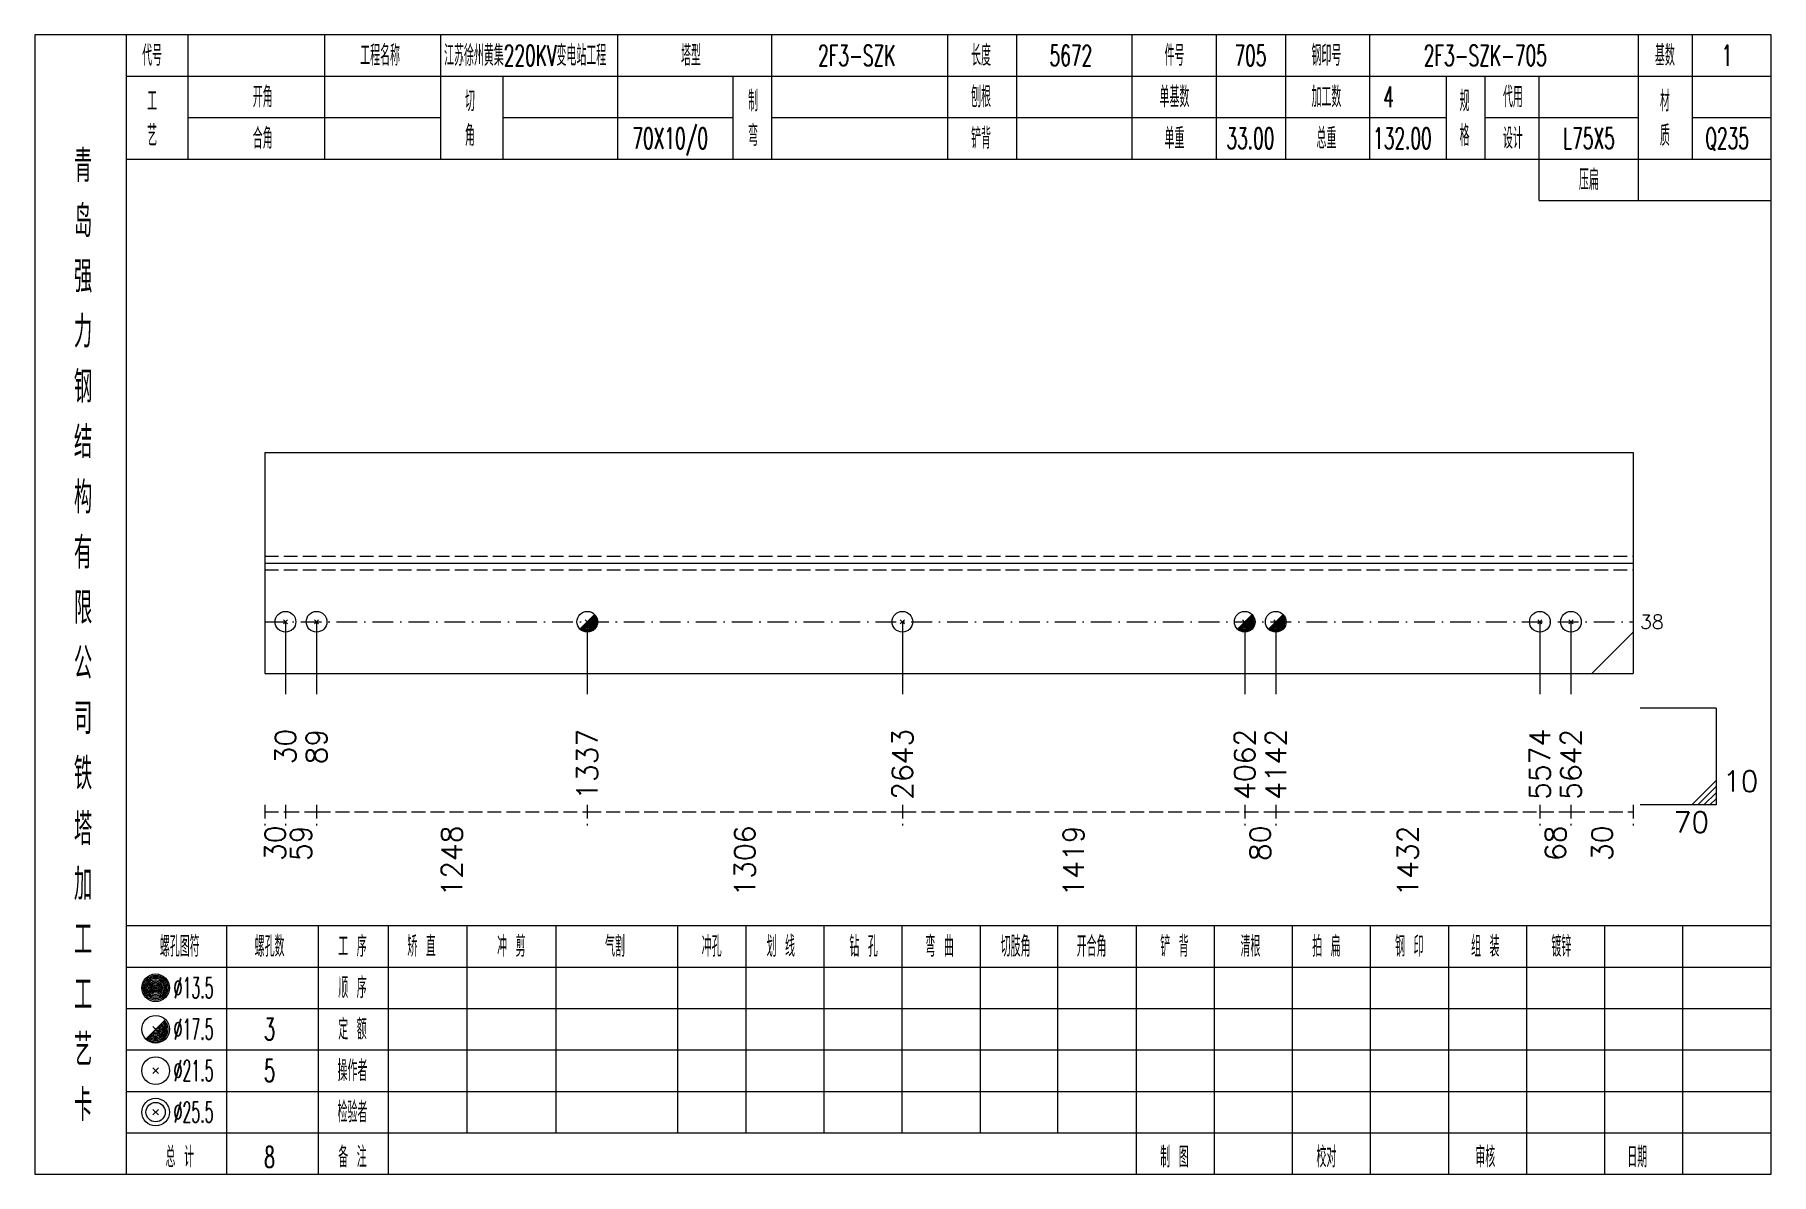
# Model space of a CAD drawing. Extents: x 0 to 4623, y -1159 to 4890.
# Drawn here: x 2491.2 to 2742.6, y 1800 to 1965 of the extents above; entities that cross this region are included whole.
import ezdxf
from ezdxf.enums import TextEntityAlignment as Align

# ---------------------------------------------------------------- set-up
doc = ezdxf.new("R2010")
doc.units = 0
doc.header["$MEASUREMENT"] = 0
doc.linetypes.add('一点画线', pattern=[5.2, 3, -1, 0.2, -1])
doc.linetypes.add('虚线', pattern=[2.75, 2, -0.75])
doc.layers.get('0').update_dxf_attribs({"linetype": 'CONTINUOUS', "lineweight": 25})
for name, color, linetype, lineweight in [('1', 7, 'CONTINUOUS', 25), ('4', 7, 'CONTINUOUS', 25), ('5', 7, 'CONTINUOUS', 25)]:
    doc.layers.add(name, color=color, linetype=linetype, lineweight=lineweight)
doc.styles.get("Standard").update_dxf_attribs({"font": 'simplex.shx', "width": 0.7, "height": 3, "bigfont": 'gbhzfs.shx'})

msp = doc.modelspace()

# ---------------------------------------------------------------- texts
at = {"color": 7, "linetype": 'Continuous', "lineweight": 13}
msp.add_text('38', height=2, dxfattribs=at).set_placement((2723.6, 1880), align=Align.MIDDLE_LEFT)
msp.add_text('10', height=3, dxfattribs=at).set_placement((2735.6, 1854.5), align=Align.BOTTOM_LEFT)
msp.add_text('70', height=3, dxfattribs=at).set_placement((2733.6, 1852.5), align=Align.TOP_RIGHT)
at = {"color": 8, "linetype": 'Continuous', "lineweight": 9}
for s, p in [('30', (2526, 1850.5)), ('59', (2529.75, 1850.5)), ('1248', (2551.598, 1850.5)), ('1306', (2594.003, 1850.5)), ('1419', (2641.589, 1850.5)), ('80', (2668.619, 1850.5)), ('1432', (2689.985, 1850.5)), ('68', (2711.35, 1850.5)), ('30', (2718.1, 1850.5))]:
    msp.add_text(s, height=3, rotation=90, dxfattribs=at).set_placement(p, align=Align.MIDDLE_RIGHT)
at = {"layer": '1', "color": 7, "linetype": 'Continuous', "lineweight": 13}
for s, p in [('30', (2527.5, 1864.5)), ('89', (2532, 1864.5)), ('1337', (2571.196, 1864.5)), ('2643', (2616.809, 1864.5)), ('4062', (2666.369, 1864.5)), ('4142', (2670.869, 1864.5)), ('5574', (2709.1, 1864.5)), ('5642', (2713.6, 1864.5))]:
    msp.add_text(s, height=3, rotation=90, dxfattribs=at).set_placement(p, align=Align.MIDDLE_RIGHT)
at = {"layer": '4', "color": 1, "linetype": 'Continuous', "lineweight": 13}
for s, height, width, p in [('代号', 3, 0.6, (2508.2, 1962)), ('工程名称', 3, 0.6, (2541.2, 1962)), ('江苏徐州黄集220KV变电站工程', 3, 0.6, (2562.2, 1962)), ('塔型', 3, 0.6, (2586.2, 1962)), ('2F3-SZK', 3, 0.6, (2610.2, 1962)), ('长度', 3, 0.6, (2628.2, 1962)), ('5672', 3, 0.6, (2641.2, 1962)), ('件号', 3, 0.6, (2656.2, 1962)), ('705', 3, 0.6, (2667.2, 1962)), ('钢印号', 3, 0.6, (2678.2, 1962)), ('2F3-SZK-705', 3, 0.6, (2701.2, 1962)), ('基数', 3, 0.6, (2727.2, 1962)), ('1', 3, 0.6, (2736.2, 1962)), ('工', 3, 0.6, (2508.2, 1955.4)), ('开角', 3, 0.6, (2524.2, 1956)), ('切', 3, 0.6, (2554.2, 1955.4)), ('制', 3, 0.6, (2595.2, 1955.4)), ('刨根', 3, 0.6, (2628.2, 1956)), ('单基数', 3, 0.6, (2656.2, 1956)), ('加工数', 3, 0.6, (2678.2, 1956)), ('4', 3, 0.6, (2687.2, 1956)), ('规', 3, 0.6, (2698.2, 1955.4)), ('代用', 3, 0.6, (2705.2, 1956)), ('材', 3, 0.6, (2727.2, 1955.4)), ('艺', 3, 0.6, (2508.2, 1950.4)), ('合角', 3, 0.6, (2524.2, 1950)), ('角', 3, 0.6, (2554.2, 1950.4)), ('70X10/0', 3, 0.6, (2583.2, 1950)), ('弯', 3, 0.6, (2595.2, 1950.4)), ('铲背', 3, 0.6, (2628.2, 1950)), ('单重', 3, 0.6, (2656.2, 1950)), ('33.00', 3, 0.6, (2667.2, 1950)), ('总重', 3, 0.6, (2678.2, 1950)), ('132.00', 3, 0.6, (2689.2, 1950)), ('格', 3, 0.6, (2698.2, 1950.4)), ('设计', 3, 0.6, (2705.2, 1950)), ('L75X5', 3, 0.6, (2716.2, 1950)), ('质', 3, 0.6, (2727.2, 1950.4)), ('Q235', 3, 0.6, (2736.2, 1950)), ('青', 4.6, 0.8, (2498.2, 1946)), ('压扁', 3, 0.6, (2716.2, 1944)), ('岛', 4.6, 0.8, (2498.2, 1938)), ('强', 4.6, 0.8, (2498.2, 1930)), ('力', 4.6, 0.8, (2498.2, 1922)), ('钢', 4.6, 0.8, (2498.2, 1914)), ('结', 4.6, 0.8, (2498.2, 1906)), ('构', 4.6, 0.8, (2498.2, 1898)), ('有', 4.6, 0.8, (2498.2, 1890)), ('限', 4.6, 0.8, (2498.2, 1882)), ('公', 4.6, 0.8, (2498.2, 1874)), ('司', 4.6, 0.8, (2498.2, 1866)), ('铁', 4.6, 0.8, (2498.2, 1858)), ('塔', 4.6, 0.8, (2498.2, 1850)), ('加', 4.6, 0.8, (2498.2, 1842)), ('工', 4.6, 0.8, (2498.2, 1834)), ('螺孔图符', 3, 0.6, (2512.2, 1833)), ('螺孔数', 3, 0.6, (2525.2, 1833)), ('工 序', 3, 0.6, (2537.2, 1833)), ('矫 直', 3, 0.6, (2547.2, 1833)), ('冲 剪', 3, 0.6, (2560.2, 1833)), ('气割', 3, 0.6, (2575.2, 1833)), ('冲孔', 3, 0.6, (2589.2, 1833)), ('划 线', 3, 0.6, (2599.2, 1833)), ('钻 孔', 3, 0.6, (2611.2, 1833)), ('弯 曲', 3, 0.6, (2622.2, 1833)), ('切肢角', 3, 0.6, (2633.2, 1833)), ('开合角', 3, 0.6, (2644.2, 1833)), ('铲 背', 3, 0.6, (2656.2, 1833)), ('清根', 3, 0.6, (2667.2, 1833)), ('拍 扁', 3, 0.6, (2678.2, 1833)), ('钢 印', 3, 0.6, (2690.2, 1833)), ('组 装', 3, 0.6, (2701.2, 1833)), ('镀锌', 3, 0.6, (2712.2, 1833)), ('工', 4.6, 0.8, (2498.2, 1826)), ('%%C13.5', 3, 0.5, (2514.2, 1827)), ('顺 序', 3, 0.6, (2537.2, 1827)), ('定 额', 3, 0.6, (2537.2, 1821)), ('艺', 4.6, 0.8, (2498.2, 1818)), ('%%C17.5', 3, 0.5, (2514.2, 1821)), ('3', 3.2, 0.6, (2525.2, 1821)), ('%%C21.5', 3, 0.5, (2514.2, 1815)), ('5', 3.2, 0.6, (2525.2, 1815)), ('操作者', 3, 0.6, (2537.2, 1815)), ('卡', 4.6, 0.8, (2498.2, 1810)), ('%%C25.5', 3, 0.5, (2514.2, 1809)), ('检验者', 3, 0.6, (2537.2, 1809)), ('总 计', 3, 0.6, (2512.2, 1802.5)), ('8', 3, 0.6, (2525.2, 1802.5)), ('备 注', 3, 0.6, (2537.2, 1802.5)), ('制 图', 3, 0.6, (2656.2, 1802.5)), ('校对', 3, 0.6, (2678.2, 1802.5)), ('审核', 3, 0.6, (2701.2, 1802.5)), ('日期', 3, 0.6, (2723.2, 1802.5))]:
    msp.add_text(s, height=height, dxfattribs=dict(at, width=width)).set_placement(p, align=Align.MIDDLE_CENTER)

# ---------------------------------------------------------------- blocks, each defined once
blk = doc.blocks.new('孔21.5')
at = {"layer": '5', "color": 7, "linetype": 'Continuous', "lineweight": 13}
for p, q in [((-0.2, -0.2), (0.2, 0.2)), ((-0.2, 0.2), (0.2, -0.2))]:
    blk.add_line(p, q, dxfattribs=at)
blk.add_circle((0, 0), 1, dxfattribs=at)
blk = doc.blocks.new('孔17.5')
at = {"layer": '5', "color": 7, "linetype": 'Continuous', "lineweight": 13}
for p, q in [((-0.707, -0.707), (0.707, 0.707)), ((-0.2, 0.2), (0.2, -0.2))]:
    blk.add_line(p, q, dxfattribs=at)
blk.add_circle((0, 0), 1, dxfattribs=at)
for radius in [0.9, 0.8, 0.7, 0.6, 0.5, 0.4, 0.3, 0.2, 0.1]:
    blk.add_arc((0, 0), radius, 225, 45, dxfattribs=at)

# ---------------------------------------------------------------- linework, layer by layer
at = {"color": 7, "linetype": 'Continuous', "lineweight": 18}
for p, q in [((2524.5, 1904.5), (2524.5, 1872.5)), ((2524.5, 1904.5), (2722.6, 1904.5)), ((2722.6, 1904.5), (2722.6, 1872.5)), ((2524.5, 1888.5), (2722.6, 1888.5))]:
    msp.add_line(p, q, dxfattribs=at)
at = {"color": 1, "linetype": '虚线', "lineweight": 18}
for p, q in [((2524.5, 1889.5), (2722.6, 1889.5)), ((2524.5, 1887.5), (2722.6, 1887.5))]:
    msp.add_line(p, q, dxfattribs=at)
at = {"color": 3, "linetype": '一点画线', "lineweight": 13}
msp.add_line((2524.5, 1880), (2722.6, 1880), dxfattribs=at)
at = {"color": 7, "linetype": 'Continuous', "lineweight": 13}
for p, q in [((2527.5, 1880), (2527.5, 1869.5)), ((2532, 1880), (2532, 1869.5)), ((2571.196, 1880), (2571.196, 1869.5)), ((2616.809, 1880), (2616.809, 1869.5)), ((2666.369, 1880), (2666.369, 1869.5)), ((2670.869, 1880), (2670.869, 1869.5)), ((2709.1, 1880), (2709.1, 1869.5)), ((2713.6, 1880), (2713.6, 1869.5)), ((2722.6, 1878.5), (2716.6, 1872.5)), ((2734.6, 1867.5), (2723.6, 1867.5)), ((2734.6, 1867.5), (2734.6, 1853.5)), ((2731.1, 1853.5), (2734.6, 1857)), ((2731.975, 1853.5), (2734.6, 1856.125)), ((2734.6, 1853.5), (2723.6, 1853.5)), ((2732.85, 1853.5), (2734.6, 1855.25)), ((2733.725, 1853.5), (2734.6, 1854.375))]:
    msp.add_line(p, q, dxfattribs=at)
at = {"color": 8, "linetype": '虚线', "lineweight": 9}
for p, q in [((2524.5, 1853.5), (2524.5, 1850.5)), ((2527.5, 1853.5), (2527.5, 1850.5)), ((2527.5, 1853.5), (2527.5, 1850.5)), ((2532, 1853.5), (2532, 1850.5)), ((2532, 1853.5), (2532, 1850.5)), ((2571.196, 1853.5), (2571.196, 1850.5)), ((2571.196, 1853.5), (2571.196, 1850.5)), ((2616.809, 1853.5), (2616.809, 1850.5)), ((2616.809, 1853.5), (2616.809, 1850.5)), ((2666.369, 1853.5), (2666.369, 1850.5)), ((2666.369, 1853.5), (2666.369, 1850.5)), ((2670.869, 1853.5), (2670.869, 1850.5)), ((2670.869, 1853.5), (2670.869, 1850.5)), ((2709.1, 1853.5), (2709.1, 1850.5)), ((2709.1, 1853.5), (2709.1, 1850.5)), ((2713.6, 1853.5), (2713.6, 1850.5)), ((2713.6, 1853.5), (2713.6, 1850.5)), ((2722.6, 1853.5), (2722.6, 1850.5)), ((2524.5, 1852.5), (2527.5, 1852.5)), ((2527.5, 1852.5), (2532, 1852.5)), ((2532, 1852.5), (2571.196, 1852.5)), ((2571.196, 1852.5), (2616.809, 1852.5)), ((2616.809, 1852.5), (2666.369, 1852.5)), ((2666.369, 1852.5), (2670.869, 1852.5)), ((2670.869, 1852.5), (2709.1, 1852.5)), ((2709.1, 1852.5), (2713.6, 1852.5)), ((2713.6, 1852.5), (2722.6, 1852.5))]:
    msp.add_line(p, q, dxfattribs=at)
at = {"layer": '1', "color": 7, "linetype": 'Continuous', "lineweight": 18}
msp.add_line((2524.5, 1872.5), (2722.6, 1872.5), dxfattribs=at)
at = {"layer": '4', "color": 1, "linetype": 'Continuous', "lineweight": 18}
for p, q in [((2504.5, 1800), (2504.5, 1965)), ((2513.4, 1947), (2513.4, 1965)), ((2533.2, 1947), (2533.2, 1965)), ((2550, 1947), (2550, 1965)), ((2575.6, 1947), (2575.6, 1965)), ((2597.9, 1947), (2597.9, 1965)), ((2623.4, 1947), (2623.4, 1965)), ((2633.4, 1947), (2633.4, 1965)), ((2650.1, 1947), (2650.1, 1965)), ((2662.3, 1947), (2662.3, 1965)), ((2672.3, 1947), (2672.3, 1965)), ((2684.5, 1947), (2684.5, 1965)), ((2723.4, 1941), (2723.4, 1965)), ((2731.2, 1947), (2731.2, 1965)), ((2504.5, 1959), (2742.6, 1959)), ((2559, 1947), (2559, 1959)), ((2592.3, 1947), (2592.3, 1959)), ((2695.6, 1947), (2695.6, 1959)), ((2701.2, 1947), (2701.2, 1959)), ((2709, 1941), (2709, 1959)), ((2513.4, 1953), (2550, 1953)), ((2559, 1953), (2592.3, 1953)), ((2597.9, 1953), (2695.6, 1953)), ((2701.2, 1953), (2723.4, 1953)), ((2731.2, 1953), (2742.6, 1953)), ((2504.5, 1947), (2742.6, 1947)), ((2709, 1941), (2742.6, 1941)), ((2504.5, 1836), (2742.6, 1836)), ((2519, 1800), (2519, 1836)), ((2532.3, 1800), (2532.3, 1836)), ((2542.4, 1800), (2542.4, 1836)), ((2553.8, 1806), (2553.8, 1836)), ((2566.7, 1806), (2566.7, 1836)), ((2584.3, 1806), (2584.3, 1836)), ((2594.2, 1806), (2594.2, 1836)), ((2605.5, 1806), (2605.5, 1836)), ((2616.8, 1806), (2616.8, 1836)), ((2628.1, 1806), (2628.1, 1836)), ((2639.3, 1806), (2639.3, 1836)), ((2650.7, 1806), (2650.7, 1836)), ((2662, 1806), (2662, 1836)), ((2673.3, 1806), (2673.3, 1836)), ((2684.6, 1806), (2684.6, 1836)), ((2695.9, 1806), (2695.9, 1836)), ((2707.2, 1806), (2707.2, 1836)), ((2718.5, 1806), (2718.5, 1836)), ((2729.8, 1806), (2729.8, 1836)), ((2504.5, 1830), (2742.6, 1830)), ((2504.5, 1824), (2742.6, 1824)), ((2504.5, 1818), (2742.6, 1818)), ((2504.5, 1812), (2742.6, 1812)), ((2504.5, 1806), (2742.6, 1806)), ((2650.7, 1800), (2650.7, 1806)), ((2662, 1800), (2662, 1806)), ((2673.3, 1800), (2673.3, 1806)), ((2684.6, 1800), (2684.6, 1806)), ((2695.9, 1800), (2695.9, 1806)), ((2707.2, 1800), (2707.2, 1806)), ((2718.5, 1800), (2718.5, 1806)), ((2729.8, 1800), (2729.8, 1806))]:
    msp.add_line(p, q, dxfattribs=at)
at = {"layer": '4', "color": 7, "linetype": 'Continuous', "lineweight": 13}
for p, q in [((2508.5, 1826.8), (2508.9, 1827.2)), ((2508.9, 1826.8), (2508.5, 1827.2)), ((2507.286, 1819.586), (2510.114, 1822.414)), ((2508.3, 1821.4), (2509.1, 1820.6)), ((2508.3, 1814.6), (2509.1, 1815.4)), ((2508.3, 1815.4), (2509.1, 1814.6)), ((2508.3, 1808.6), (2509.1, 1809.4)), ((2508.3, 1809.4), (2509.1, 1808.6))]:
    msp.add_line(p, q, dxfattribs=at)
at = {"layer": '4', "color": 1, "linetype": 'Continuous', "lineweight": 18}
msp.add_lwpolyline([(2491.2, 1965), (2491.2, 1800), (2742.6, 1800), (2742.6, 1965)], close=True, dxfattribs=at)
at = {"layer": '4', "color": 7, "linetype": 'Continuous', "lineweight": 13}
for centre, radius in [((2508.7, 1827), 2), ((2508.7, 1827), 1.8), ((2508.7, 1827), 1.6), ((2508.7, 1827), 1.4), ((2508.7, 1827), 1.2), ((2508.7, 1827), 1), ((2508.7, 1827), 0.8), ((2508.7, 1827), 0.6), ((2508.7, 1827), 0.4), ((2508.7, 1827), 0.2), ((2508.7, 1821), 2), ((2508.7, 1815), 2), ((2508.7, 1809), 2), ((2508.7, 1809), 1.4)]:
    msp.add_circle(centre, radius, dxfattribs=at)
for radius in [1.8, 1.6, 1.4, 1.2, 1, 0.8, 0.6, 0.4, 0.2]:
    msp.add_arc((2508.7, 1821), radius, 225, 45, dxfattribs=at)

# ---------------------------------------------------------------- block references
at = {"layer": '1', "color": 7, "linetype": 'Continuous', "lineweight": 13, "xscale": 1.5, "yscale": 1.5, "zscale": 1.5}
for name, p in [('孔21.5', (2527.5, 1880)), ('孔21.5', (2532, 1880)), ('孔17.5', (2571.196, 1880)), ('孔21.5', (2616.809, 1880)), ('孔17.5', (2666.369, 1880)), ('孔17.5', (2670.869, 1880)), ('孔21.5', (2709.1, 1880)), ('孔21.5', (2713.6, 1880))]:
    msp.add_blockref(name, p, dxfattribs=at)

msp.set_redraw_order([(e.dxf.handle, doc.entitydb.next_handle()) for e in msp.query("TEXT MTEXT ATTDEF DIMENSION ARC_DIMENSION")])  # texts and dimensions are drawn at this point

doc.saveas('drawing.dxf')
